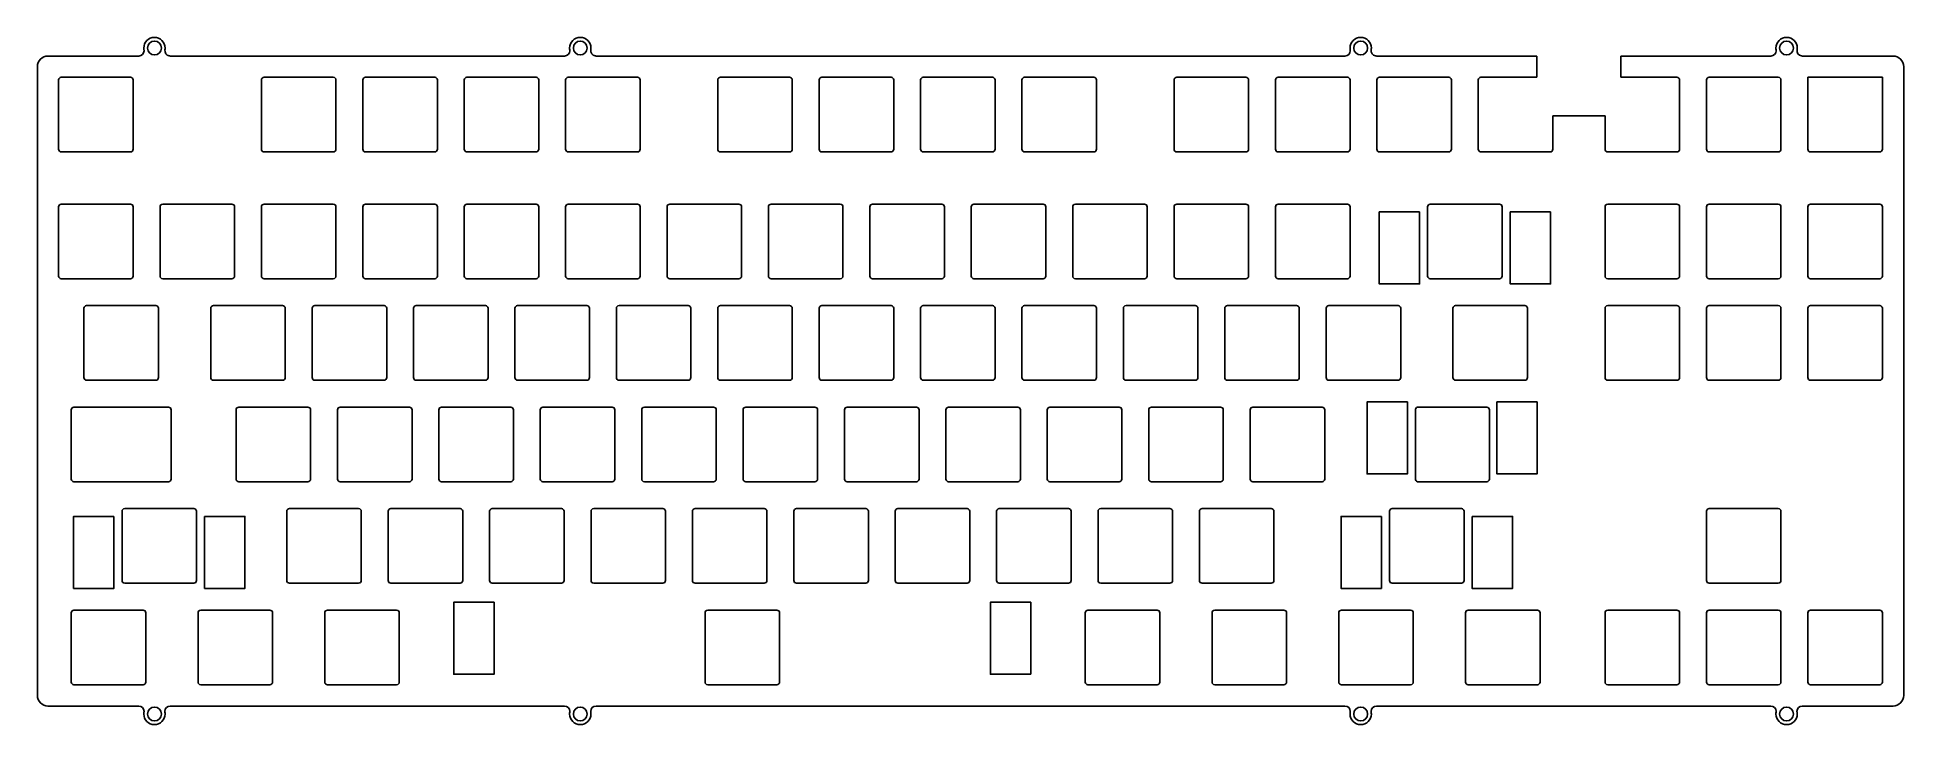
# Model space of a CAD drawing. Header units: millimetres. Extents: x 6669 to 7020, y -6855 to -6726.
import ezdxf

# ---------------------------------------------------------------- set-up
doc = ezdxf.new("R2010")
doc.units = ezdxf.units.MM
doc.layers.get('0').update_dxf_attribs({"linetype": 'CONTINUOUS'})

msp = doc.modelspace()

# ---------------------------------------------------------------- linework, layer by layer
for p, q in [((6668.94, -6849.45), (6668.94, -6731.43)), ((6670.94, -6729.43), (6687.98, -6729.43)), ((6693.9, -6729.43), (6767.98, -6729.43)), ((6773.9, -6729.43), (6914.6, -6729.43)), ((6920.52, -6729.43), (6950.65, -6729.43)), ((6950.65, -6733.43), (6950.65, -6729.43)), ((6966.46, -6729.43), (6966.46, -6733.43)), ((6966.46, -6729.43), (6994.61, -6729.43)), ((7000.52, -6729.43), (7017.57, -6729.43)), ((7019.57, -6731.43), (7019.57, -6849.45)), ((6672.94, -6746.93), (6672.94, -6733.93)), ((6673.44, -6733.43), (6686.44, -6733.43)), ((6686.94, -6733.93), (6686.94, -6746.93)), ((6711.04, -6746.93), (6711.04, -6733.93)), ((6711.54, -6733.43), (6724.54, -6733.43)), ((6725.04, -6733.93), (6725.04, -6746.93)), ((6730.09, -6746.93), (6730.09, -6733.93)), ((6730.59, -6733.43), (6743.59, -6733.43)), ((6744.09, -6733.93), (6744.09, -6746.93)), ((6749.14, -6746.93), (6749.14, -6733.93)), ((6749.64, -6733.43), (6762.64, -6733.43)), ((6763.14, -6733.93), (6763.14, -6746.93)), ((6768.19, -6746.93), (6768.19, -6733.93)), ((6768.69, -6733.43), (6781.69, -6733.43)), ((6782.19, -6733.93), (6782.19, -6746.93)), ((6796.77, -6746.93), (6796.77, -6733.93)), ((6797.27, -6733.43), (6810.27, -6733.43)), ((6810.77, -6733.93), (6810.77, -6746.93)), ((6815.82, -6746.93), (6815.82, -6733.93)), ((6816.32, -6733.43), (6829.32, -6733.43)), ((6829.82, -6733.93), (6829.82, -6746.93)), ((6834.87, -6746.93), (6834.87, -6733.93)), ((6835.37, -6733.43), (6848.37, -6733.43)), ((6848.87, -6733.93), (6848.87, -6746.93)), ((6853.92, -6746.93), (6853.92, -6733.93)), ((6854.42, -6733.43), (6867.42, -6733.43)), ((6867.92, -6733.93), (6867.92, -6746.93)), ((6882.5, -6746.93), (6882.5, -6733.93)), ((6883, -6733.43), (6896, -6733.43)), ((6896.5, -6733.93), (6896.5, -6746.93)), ((6901.55, -6746.93), (6901.55, -6733.93)), ((6902.05, -6733.43), (6915.05, -6733.43)), ((6915.55, -6733.93), (6915.55, -6746.93)), ((6920.6, -6746.93), (6920.6, -6733.93)), ((6921.1, -6733.43), (6934.1, -6733.43)), ((6934.6, -6733.93), (6934.6, -6746.93)), ((6939.65, -6746.93), (6939.65, -6733.93)), ((6940.15, -6733.43), (6950.65, -6733.43)), ((6966.46, -6733.43), (6976.97, -6733.43)), ((6977.47, -6733.93), (6977.47, -6746.93)), ((6982.52, -6746.93), (6982.52, -6733.93)), ((6983.02, -6733.43), (6996.02, -6733.43)), ((6996.52, -6733.93), (6996.52, -6746.93)), ((7001.57, -6733.43), (7015.57, -6733.43)), ((7001.57, -6746.93), (7001.57, -6733.43)), ((7015.57, -6733.43), (7015.57, -6746.93)), ((6963.46, -6740.69), (6953.65, -6740.69)), ((6953.65, -6740.69), (6953.65, -6746.93)), ((6963.46, -6746.93), (6963.46, -6740.69)), ((6686.44, -6747.43), (6673.44, -6747.43)), ((6724.54, -6747.43), (6711.54, -6747.43)), ((6743.59, -6747.43), (6730.59, -6747.43)), ((6762.64, -6747.43), (6749.64, -6747.43)), ((6781.69, -6747.43), (6768.69, -6747.43)), ((6810.27, -6747.43), (6797.27, -6747.43)), ((6829.32, -6747.43), (6816.32, -6747.43)), ((6848.37, -6747.43), (6835.37, -6747.43)), ((6867.42, -6747.43), (6854.42, -6747.43)), ((6896, -6747.43), (6883, -6747.43)), ((6915.05, -6747.43), (6902.05, -6747.43)), ((6934.1, -6747.43), (6921.1, -6747.43)), ((6953.15, -6747.43), (6940.15, -6747.43)), ((6976.97, -6747.43), (6963.96, -6747.43)), ((6996.02, -6747.43), (6983.02, -6747.43)), ((7015.07, -6747.43), (7002.07, -6747.43)), ((6672.94, -6770.74), (6672.94, -6757.74)), ((6672.94, -6770.74), (6672.94, -6757.74)), ((6673.44, -6757.24), (6686.44, -6757.24)), ((6673.44, -6757.24), (6686.44, -6757.24)), ((6686.94, -6757.74), (6686.94, -6770.74)), ((6686.94, -6757.74), (6686.94, -6770.74)), ((6691.99, -6770.74), (6691.99, -6757.74)), ((6692.49, -6757.24), (6705.49, -6757.24)), ((6705.99, -6757.74), (6705.99, -6770.74)), ((6711.04, -6770.74), (6711.04, -6757.74)), ((6711.54, -6757.24), (6724.54, -6757.24)), ((6725.04, -6757.74), (6725.04, -6770.74)), ((6730.09, -6770.74), (6730.09, -6757.74)), ((6730.59, -6757.24), (6743.59, -6757.24)), ((6744.09, -6757.74), (6744.09, -6770.74)), ((6749.14, -6770.74), (6749.14, -6757.74)), ((6749.64, -6757.24), (6762.64, -6757.24)), ((6763.14, -6757.74), (6763.14, -6770.74)), ((6768.19, -6770.74), (6768.19, -6757.74)), ((6768.69, -6757.24), (6781.69, -6757.24)), ((6782.19, -6757.74), (6782.19, -6770.74)), ((6787.24, -6770.74), (6787.24, -6757.74)), ((6787.74, -6757.24), (6800.74, -6757.24)), ((6801.24, -6757.74), (6801.24, -6770.74)), ((6806.29, -6770.74), (6806.29, -6757.74)), ((6806.79, -6757.24), (6819.79, -6757.24)), ((6820.29, -6757.74), (6820.29, -6770.74)), ((6825.35, -6770.74), (6825.35, -6757.74)), ((6825.85, -6757.24), (6838.85, -6757.24)), ((6839.35, -6757.74), (6839.35, -6770.74)), ((6844.4, -6770.74), (6844.4, -6757.74)), ((6844.9, -6757.24), (6857.9, -6757.24)), ((6858.4, -6757.74), (6858.4, -6770.74)), ((6863.45, -6770.74), (6863.45, -6757.74)), ((6863.95, -6757.24), (6876.95, -6757.24)), ((6877.45, -6757.74), (6877.45, -6770.74)), ((6882.5, -6770.74), (6882.5, -6757.74)), ((6883, -6757.24), (6896, -6757.24)), ((6896.5, -6757.74), (6896.5, -6770.74)), ((6901.55, -6770.74), (6901.55, -6757.74)), ((6902.05, -6757.24), (6915.05, -6757.24)), ((6915.55, -6757.74), (6915.55, -6770.74)), ((6930.13, -6770.74), (6930.13, -6757.74)), ((6930.63, -6757.24), (6943.63, -6757.24)), ((6944.13, -6757.74), (6944.13, -6770.74)), ((6963.46, -6770.74), (6963.46, -6757.74)), ((6963.96, -6757.24), (6976.97, -6757.24)), ((6977.47, -6757.74), (6977.47, -6770.74)), ((6982.52, -6770.74), (6982.52, -6757.74)), ((6983.02, -6757.24), (6996.02, -6757.24)), ((6996.52, -6757.74), (6996.52, -6770.74)), ((7001.57, -6770.74), (7001.57, -6757.74)), ((7002.07, -6757.24), (7015.07, -6757.24)), ((7015.57, -6757.74), (7015.57, -6770.74)), ((6686.44, -6771.24), (6673.44, -6771.24)), ((6686.44, -6771.24), (6673.44, -6771.24)), ((6705.49, -6771.24), (6692.49, -6771.24)), ((6724.54, -6771.24), (6711.54, -6771.24)), ((6743.59, -6771.24), (6730.59, -6771.24)), ((6762.64, -6771.24), (6749.64, -6771.24)), ((6781.69, -6771.24), (6768.69, -6771.24)), ((6800.74, -6771.24), (6787.74, -6771.24)), ((6819.79, -6771.24), (6806.79, -6771.24)), ((6838.85, -6771.24), (6825.85, -6771.24)), ((6857.9, -6771.24), (6844.9, -6771.24)), ((6876.95, -6771.24), (6863.95, -6771.24)), ((6896, -6771.24), (6883, -6771.24)), ((6915.05, -6771.24), (6902.05, -6771.24)), ((6943.63, -6771.24), (6930.63, -6771.24)), ((6976.97, -6771.24), (6963.96, -6771.24)), ((6996.02, -6771.24), (6983.02, -6771.24)), ((7015.07, -6771.24), (7002.07, -6771.24)), ((6677.7, -6789.79), (6677.7, -6776.79)), ((6678.2, -6776.29), (6691.2, -6776.29)), ((6691.7, -6776.79), (6691.7, -6789.79)), ((6701.51, -6789.79), (6701.51, -6776.79)), ((6702.01, -6776.29), (6715.01, -6776.29)), ((6715.51, -6776.79), (6715.51, -6789.79)), ((6720.57, -6789.79), (6720.57, -6776.79)), ((6721.07, -6776.29), (6734.07, -6776.29)), ((6734.57, -6776.79), (6734.57, -6789.79)), ((6739.62, -6789.79), (6739.62, -6776.79)), ((6740.12, -6776.29), (6753.12, -6776.29)), ((6753.62, -6776.79), (6753.62, -6789.79)), ((6758.67, -6789.79), (6758.67, -6776.79)), ((6759.17, -6776.29), (6772.17, -6776.29)), ((6772.67, -6776.79), (6772.67, -6789.79)), ((6777.72, -6789.79), (6777.72, -6776.79)), ((6778.22, -6776.29), (6791.22, -6776.29)), ((6791.72, -6776.79), (6791.72, -6789.79)), ((6796.77, -6789.79), (6796.77, -6776.79)), ((6797.27, -6776.29), (6810.27, -6776.29)), ((6810.77, -6776.79), (6810.77, -6789.79)), ((6815.82, -6789.79), (6815.82, -6776.79)), ((6816.32, -6776.29), (6829.32, -6776.29)), ((6829.82, -6776.79), (6829.82, -6789.79)), ((6834.87, -6789.79), (6834.87, -6776.79)), ((6835.37, -6776.29), (6848.37, -6776.29)), ((6848.87, -6776.79), (6848.87, -6789.79)), ((6853.92, -6789.79), (6853.92, -6776.79)), ((6854.42, -6776.29), (6867.42, -6776.29)), ((6867.92, -6776.79), (6867.92, -6789.79)), ((6872.97, -6789.79), (6872.97, -6776.79)), ((6873.47, -6776.29), (6886.47, -6776.29)), ((6886.97, -6776.79), (6886.97, -6789.79)), ((6892.02, -6789.79), (6892.02, -6776.79)), ((6892.52, -6776.29), (6905.52, -6776.29)), ((6906.02, -6776.79), (6906.02, -6789.79)), ((6911.08, -6789.79), (6911.08, -6776.79)), ((6911.58, -6776.29), (6924.57, -6776.29)), ((6925.07, -6776.79), (6925.07, -6789.79)), ((6934.89, -6789.79), (6934.89, -6776.79)), ((6935.39, -6776.29), (6948.39, -6776.29)), ((6948.89, -6776.79), (6948.89, -6789.79)), ((6963.46, -6789.79), (6963.46, -6776.79)), ((6963.96, -6776.29), (6976.97, -6776.29)), ((6977.47, -6776.79), (6977.47, -6789.79)), ((6982.52, -6789.79), (6982.52, -6776.79)), ((6983.02, -6776.29), (6996.02, -6776.29)), ((6996.52, -6776.79), (6996.52, -6789.79)), ((7001.57, -6789.79), (7001.57, -6776.79)), ((7002.07, -6776.29), (7015.07, -6776.29)), ((7015.57, -6776.79), (7015.57, -6789.79)), ((6691.2, -6790.29), (6678.2, -6790.29)), ((6715.01, -6790.29), (6702.01, -6790.29)), ((6734.07, -6790.29), (6721.07, -6790.29)), ((6753.12, -6790.29), (6740.12, -6790.29)), ((6772.17, -6790.29), (6759.17, -6790.29)), ((6791.22, -6790.29), (6778.22, -6790.29)), ((6810.27, -6790.29), (6797.27, -6790.29)), ((6829.32, -6790.29), (6816.32, -6790.29)), ((6848.37, -6790.29), (6835.37, -6790.29)), ((6867.42, -6790.29), (6854.42, -6790.29)), ((6886.47, -6790.29), (6873.47, -6790.29)), ((6905.52, -6790.29), (6892.52, -6790.29)), ((6924.57, -6790.29), (6911.58, -6790.29)), ((6948.39, -6790.29), (6935.39, -6790.29)), ((6976.97, -6790.29), (6963.96, -6790.29)), ((6996.02, -6790.29), (6983.02, -6790.29)), ((7015.07, -6790.29), (7002.07, -6790.29)), ((6675.32, -6808.84), (6675.32, -6795.84)), ((6675.82, -6795.34), (6693.58, -6795.34)), ((6694.08, -6795.84), (6694.08, -6808.84)), ((6706.28, -6808.84), (6706.28, -6795.84)), ((6706.78, -6795.34), (6719.78, -6795.34)), ((6720.28, -6795.84), (6720.28, -6808.84)), ((6725.33, -6808.84), (6725.33, -6795.84)), ((6725.83, -6795.34), (6738.83, -6795.34)), ((6739.33, -6795.84), (6739.33, -6808.84)), ((6744.38, -6808.84), (6744.38, -6795.84)), ((6744.88, -6795.34), (6757.88, -6795.34)), ((6758.38, -6795.84), (6758.38, -6808.84)), ((6763.43, -6808.84), (6763.43, -6795.84)), ((6763.93, -6795.34), (6776.93, -6795.34)), ((6777.43, -6795.84), (6777.43, -6808.84)), ((6782.48, -6808.84), (6782.48, -6795.84)), ((6782.98, -6795.34), (6795.98, -6795.34)), ((6796.48, -6795.84), (6796.48, -6808.84)), ((6801.53, -6808.84), (6801.53, -6795.84)), ((6802.03, -6795.34), (6815.03, -6795.34)), ((6815.53, -6795.84), (6815.53, -6808.84)), ((6820.58, -6808.84), (6820.58, -6795.84)), ((6821.08, -6795.34), (6834.08, -6795.34)), ((6834.58, -6795.84), (6834.58, -6808.84)), ((6839.63, -6808.84), (6839.63, -6795.84)), ((6840.13, -6795.34), (6853.13, -6795.34)), ((6853.63, -6795.84), (6853.63, -6808.84)), ((6858.68, -6808.84), (6858.68, -6795.84)), ((6859.18, -6795.34), (6872.19, -6795.34)), ((6872.69, -6795.84), (6872.69, -6808.84)), ((6877.74, -6808.84), (6877.74, -6795.84)), ((6878.24, -6795.34), (6891.24, -6795.34)), ((6891.74, -6795.84), (6891.74, -6808.84)), ((6896.79, -6808.84), (6896.79, -6795.84)), ((6897.29, -6795.34), (6910.29, -6795.34)), ((6910.79, -6795.84), (6910.79, -6808.84)), ((6927.87, -6808.74), (6927.87, -6795.95)), ((6928.24, -6795.34), (6941.24, -6795.34)), ((6941.74, -6795.84), (6941.74, -6808.84)), ((6693.58, -6809.34), (6675.82, -6809.34)), ((6719.78, -6809.34), (6706.78, -6809.34)), ((6738.83, -6809.34), (6725.83, -6809.34)), ((6757.88, -6809.34), (6744.88, -6809.34)), ((6776.93, -6809.34), (6763.93, -6809.34)), ((6795.98, -6809.34), (6782.98, -6809.34)), ((6815.03, -6809.34), (6802.03, -6809.34)), ((6834.08, -6809.34), (6821.08, -6809.34)), ((6853.13, -6809.34), (6840.13, -6809.34)), ((6872.19, -6809.34), (6859.18, -6809.34)), ((6891.24, -6809.34), (6878.24, -6809.34)), ((6910.29, -6809.34), (6897.29, -6809.34)), ((6941.24, -6809.34), (6928.24, -6809.34)), ((6684.85, -6827.89), (6684.85, -6814.89)), ((6685.35, -6814.39), (6698.35, -6814.39)), ((6698.85, -6814.89), (6698.85, -6827.89)), ((6715.8, -6827.89), (6715.8, -6814.89)), ((6716.3, -6814.39), (6729.3, -6814.39)), ((6729.8, -6814.89), (6729.8, -6827.89)), ((6734.85, -6827.89), (6734.85, -6814.89)), ((6735.35, -6814.39), (6748.35, -6814.39)), ((6748.85, -6814.89), (6748.85, -6827.89)), ((6753.9, -6827.89), (6753.9, -6814.89)), ((6754.4, -6814.39), (6767.4, -6814.39)), ((6767.9, -6814.89), (6767.9, -6827.89)), ((6772.96, -6827.89), (6772.96, -6814.89)), ((6773.46, -6814.39), (6786.46, -6814.39)), ((6786.96, -6814.89), (6786.96, -6827.89)), ((6792.01, -6827.89), (6792.01, -6814.89)), ((6792.51, -6814.39), (6805.51, -6814.39)), ((6806.01, -6814.89), (6806.01, -6827.89)), ((6811.06, -6827.89), (6811.06, -6814.89)), ((6811.56, -6814.39), (6824.56, -6814.39)), ((6825.06, -6814.89), (6825.06, -6827.89)), ((6830.11, -6827.89), (6830.11, -6814.89)), ((6830.61, -6814.39), (6843.61, -6814.39)), ((6844.11, -6814.89), (6844.11, -6827.89)), ((6849.16, -6827.89), (6849.16, -6814.89)), ((6849.66, -6814.39), (6862.66, -6814.39)), ((6863.16, -6814.89), (6863.16, -6827.89)), ((6868.21, -6827.89), (6868.21, -6814.89)), ((6868.71, -6814.39), (6881.71, -6814.39)), ((6882.21, -6814.89), (6882.21, -6827.89)), ((6887.26, -6827.89), (6887.26, -6814.89)), ((6887.76, -6814.39), (6900.76, -6814.39)), ((6901.26, -6814.89), (6901.26, -6827.89)), ((6922.98, -6827.89), (6922.98, -6814.89)), ((6923.48, -6814.39), (6936.48, -6814.39)), ((6936.98, -6814.89), (6936.98, -6827.89)), ((6982.52, -6827.89), (6982.52, -6814.89)), ((6983.02, -6814.39), (6996.02, -6814.39)), ((6996.52, -6814.89), (6996.52, -6827.89)), ((6698.35, -6828.39), (6685.35, -6828.39)), ((6729.3, -6828.39), (6716.3, -6828.39)), ((6748.35, -6828.39), (6735.35, -6828.39)), ((6767.4, -6828.39), (6754.4, -6828.39)), ((6786.46, -6828.39), (6773.46, -6828.39)), ((6805.51, -6828.39), (6792.51, -6828.39)), ((6824.56, -6828.39), (6811.56, -6828.39)), ((6843.61, -6828.39), (6830.61, -6828.39)), ((6862.66, -6828.39), (6849.66, -6828.39)), ((6881.71, -6828.39), (6868.71, -6828.39)), ((6900.76, -6828.39), (6887.76, -6828.39)), ((6936.48, -6828.39), (6923.48, -6828.39)), ((6996.02, -6828.39), (6983.02, -6828.39)), ((6675.82, -6833.45), (6688.82, -6833.45)), ((6675.82, -6833.45), (6688.82, -6833.45)), ((6699.63, -6833.45), (6712.63, -6833.45)), ((6699.63, -6833.45), (6712.63, -6833.45)), ((6723.44, -6833.45), (6736.44, -6833.45)), ((6723.44, -6833.45), (6736.44, -6833.45)), ((6794.88, -6833.45), (6807.88, -6833.45)), ((6794.88, -6833.45), (6807.88, -6833.45)), ((6866.32, -6833.45), (6879.32, -6833.45)), ((6866.32, -6833.45), (6879.32, -6833.45)), ((6890.13, -6833.45), (6903.13, -6833.45)), ((6890.13, -6833.45), (6903.13, -6833.45)), ((6913.94, -6833.45), (6926.94, -6833.45)), ((6913.94, -6833.45), (6926.94, -6833.45)), ((6937.75, -6833.45), (6950.76, -6833.45)), ((6937.75, -6833.45), (6950.76, -6833.45)), ((6963.96, -6833.45), (6976.97, -6833.45)), ((6983.02, -6833.45), (6996.02, -6833.45)), ((7002.07, -6833.45), (7015.07, -6833.45)), ((6675.32, -6846.95), (6675.32, -6833.95)), ((6675.32, -6846.95), (6675.32, -6833.95)), ((6689.32, -6833.95), (6689.32, -6846.95)), ((6689.32, -6833.95), (6689.32, -6846.95)), ((6699.13, -6846.95), (6699.13, -6833.95)), ((6699.13, -6846.95), (6699.13, -6833.95)), ((6713.13, -6833.95), (6713.13, -6846.95)), ((6713.13, -6833.95), (6713.13, -6846.95)), ((6722.94, -6846.95), (6722.94, -6833.95)), ((6722.94, -6846.95), (6722.94, -6833.95)), ((6736.94, -6833.95), (6736.94, -6846.95)), ((6736.94, -6833.95), (6736.94, -6846.95)), ((6794.38, -6846.95), (6794.38, -6833.95)), ((6794.38, -6846.95), (6794.38, -6833.95)), ((6808.38, -6833.95), (6808.38, -6846.95)), ((6808.38, -6833.95), (6808.38, -6846.95)), ((6865.82, -6846.95), (6865.82, -6833.95)), ((6865.82, -6846.95), (6865.82, -6833.95)), ((6879.82, -6833.95), (6879.82, -6846.95)), ((6879.82, -6833.95), (6879.82, -6846.95)), ((6889.63, -6846.95), (6889.63, -6833.95)), ((6889.63, -6846.95), (6889.63, -6833.95)), ((6903.63, -6833.95), (6903.63, -6846.95)), ((6903.63, -6833.95), (6903.63, -6846.95)), ((6913.44, -6846.95), (6913.44, -6833.95)), ((6913.44, -6846.95), (6913.44, -6833.95)), ((6927.44, -6833.95), (6927.44, -6846.95)), ((6927.44, -6833.95), (6927.44, -6846.95)), ((6937.25, -6846.95), (6937.25, -6833.95)), ((6937.25, -6846.95), (6937.25, -6833.95)), ((6951.26, -6833.95), (6951.26, -6846.95)), ((6951.26, -6833.95), (6951.26, -6846.95)), ((6963.46, -6846.95), (6963.46, -6833.95)), ((6977.47, -6833.95), (6977.47, -6846.95)), ((6982.52, -6846.95), (6982.52, -6833.95)), ((6996.52, -6833.95), (6996.52, -6846.95)), ((7001.57, -6846.95), (7001.57, -6833.95)), ((7015.57, -6833.95), (7015.57, -6846.95)), ((6688.82, -6847.45), (6675.82, -6847.45)), ((6688.82, -6847.45), (6675.82, -6847.45)), ((6712.63, -6847.45), (6699.63, -6847.45)), ((6712.63, -6847.45), (6699.63, -6847.45)), ((6736.44, -6847.45), (6723.44, -6847.45)), ((6736.44, -6847.45), (6723.44, -6847.45)), ((6807.88, -6847.45), (6794.88, -6847.45)), ((6807.88, -6847.45), (6794.88, -6847.45)), ((6879.32, -6847.45), (6866.32, -6847.45)), ((6879.32, -6847.45), (6866.32, -6847.45)), ((6903.13, -6847.45), (6890.13, -6847.45)), ((6903.13, -6847.45), (6890.13, -6847.45)), ((6926.94, -6847.45), (6913.94, -6847.45)), ((6926.94, -6847.45), (6913.94, -6847.45)), ((6950.76, -6847.45), (6937.75, -6847.45)), ((6950.76, -6847.45), (6937.75, -6847.45)), ((6976.97, -6847.45), (6963.96, -6847.45)), ((6996.02, -6847.45), (6983.02, -6847.45)), ((7015.07, -6847.45), (7002.07, -6847.45)), ((6687.98, -6851.45), (6670.94, -6851.45)), ((6767.98, -6851.45), (6693.9, -6851.45)), ((6914.6, -6851.45), (6773.9, -6851.45)), ((6994.61, -6851.45), (6920.52, -6851.45)), ((7017.57, -6851.45), (7000.52, -6851.45))]:
    msp.add_line(p, q)
for points in [[(6928.61, -6758.71), (6921.03, -6758.71), (6921.03, -6772.21), (6928.61, -6772.21)], [(6953.23, -6758.71), (6953.23, -6772.21), (6945.66, -6772.21), (6945.66, -6758.71)], [(6926.35, -6794.37), (6918.77, -6794.37), (6918.77, -6807.87), (6926.35, -6807.87)], [(6950.71, -6794.37), (6950.71, -6807.87), (6943.14, -6807.87), (6943.14, -6794.37)], [(6683.32, -6815.86), (6675.75, -6815.86), (6675.75, -6829.36), (6683.32, -6829.36)], [(6700.37, -6815.86), (6707.95, -6815.86), (6707.95, -6829.36), (6700.37, -6829.36)], [(6921.45, -6815.86), (6913.88, -6815.86), (6913.88, -6829.36), (6921.45, -6829.36)], [(6938.5, -6815.86), (6946.08, -6815.86), (6946.08, -6829.36), (6938.5, -6829.36)], [(6754.75, -6831.98), (6747.18, -6831.98), (6747.18, -6845.48), (6754.75, -6845.48)], [(6855.58, -6845.48), (6848.01, -6845.48), (6848.01, -6831.98), (6855.58, -6831.98)]]:
    msp.add_lwpolyline(points, close=True)
for points in [[(6687.98, -6729.43), (6688.53, -6729.43), (6688.98, -6728.98), (6688.98, -6728.43)], [(6688.94, -6727.93), (6688.94, -6728.04), (6688.95, -6728.15), (6688.97, -6728.26)], [(6688.98, -6728.43), (6688.98, -6728.37), (6688.98, -6728.32), (6688.97, -6728.26)], [(6692.91, -6728.26), (6692.93, -6728.15), (6692.94, -6728.04), (6692.94, -6727.93)], [(6767.98, -6729.43), (6768.54, -6729.43), (6768.98, -6728.98), (6768.98, -6728.43)], [(6768.94, -6727.93), (6768.94, -6728.04), (6768.95, -6728.15), (6768.97, -6728.26)], [(6768.98, -6728.43), (6768.98, -6728.37), (6768.98, -6728.32), (6768.97, -6728.26)], [(6772.91, -6728.26), (6772.93, -6728.15), (6772.94, -6728.04), (6772.94, -6727.93)], [(6914.6, -6729.43), (6915.16, -6729.43), (6915.6, -6728.98), (6915.6, -6728.43)], [(6915.56, -6727.93), (6915.56, -6728.04), (6915.57, -6728.15), (6915.59, -6728.26)], [(6915.6, -6728.43), (6915.6, -6728.37), (6915.6, -6728.32), (6915.59, -6728.26)], [(6919.53, -6728.26), (6919.55, -6728.15), (6919.56, -6728.04), (6919.56, -6727.93)], [(6994.61, -6729.43), (6995.16, -6729.43), (6995.61, -6728.98), (6995.61, -6728.43)], [(6995.57, -6727.93), (6995.57, -6728.04), (6995.58, -6728.15), (6995.59, -6728.26)], [(6995.61, -6728.43), (6995.61, -6728.37), (6995.6, -6728.32), (6995.59, -6728.26)], [(6999.54, -6728.26), (6999.56, -6728.15), (6999.57, -6728.04), (6999.57, -6727.93)], [(6670.94, -6729.43), (6669.83, -6729.43), (6668.94, -6730.32), (6668.94, -6731.43)], [(7019.57, -6731.43), (7019.57, -6730.32), (7018.67, -6729.43), (7017.57, -6729.43)], [(6673.44, -6733.43), (6673.16, -6733.43), (6672.94, -6733.65), (6672.94, -6733.93)], [(6686.94, -6733.93), (6686.94, -6733.65), (6686.71, -6733.43), (6686.44, -6733.43)], [(6711.54, -6733.43), (6711.26, -6733.43), (6711.04, -6733.65), (6711.04, -6733.93)], [(6725.04, -6733.93), (6725.04, -6733.65), (6724.82, -6733.43), (6724.54, -6733.43)], [(6730.59, -6733.43), (6730.31, -6733.43), (6730.09, -6733.65), (6730.09, -6733.93)], [(6744.09, -6733.93), (6744.09, -6733.65), (6743.87, -6733.43), (6743.59, -6733.43)], [(6749.64, -6733.43), (6749.37, -6733.43), (6749.14, -6733.65), (6749.14, -6733.93)], [(6763.14, -6733.93), (6763.14, -6733.65), (6762.92, -6733.43), (6762.64, -6733.43)], [(6768.69, -6733.43), (6768.42, -6733.43), (6768.19, -6733.65), (6768.19, -6733.93)], [(6782.19, -6733.93), (6782.19, -6733.65), (6781.97, -6733.43), (6781.69, -6733.43)], [(6797.27, -6733.43), (6796.99, -6733.43), (6796.77, -6733.65), (6796.77, -6733.93)], [(6810.77, -6733.93), (6810.77, -6733.65), (6810.55, -6733.43), (6810.27, -6733.43)], [(6816.32, -6733.43), (6816.04, -6733.43), (6815.82, -6733.65), (6815.82, -6733.93)], [(6829.82, -6733.93), (6829.82, -6733.65), (6829.6, -6733.43), (6829.32, -6733.43)], [(6835.37, -6733.43), (6835.1, -6733.43), (6834.87, -6733.65), (6834.87, -6733.93)], [(6848.87, -6733.93), (6848.87, -6733.65), (6848.65, -6733.43), (6848.37, -6733.43)], [(6854.42, -6733.43), (6854.15, -6733.43), (6853.92, -6733.65), (6853.92, -6733.93)], [(6867.92, -6733.93), (6867.92, -6733.65), (6867.7, -6733.43), (6867.42, -6733.43)], [(6883, -6733.43), (6882.72, -6733.43), (6882.5, -6733.65), (6882.5, -6733.93)], [(6896.5, -6733.93), (6896.5, -6733.65), (6896.27, -6733.43), (6896, -6733.43)], [(6902.05, -6733.43), (6901.77, -6733.43), (6901.55, -6733.65), (6901.55, -6733.93)], [(6915.55, -6733.93), (6915.55, -6733.65), (6915.33, -6733.43), (6915.05, -6733.43)], [(6921.1, -6733.43), (6920.82, -6733.43), (6920.6, -6733.65), (6920.6, -6733.93)], [(6934.6, -6733.93), (6934.6, -6733.65), (6934.38, -6733.43), (6934.1, -6733.43)], [(6940.15, -6733.43), (6939.88, -6733.43), (6939.65, -6733.65), (6939.65, -6733.93)], [(6977.47, -6733.93), (6977.47, -6733.65), (6977.24, -6733.43), (6976.97, -6733.43)], [(6983.02, -6733.43), (6982.74, -6733.43), (6982.52, -6733.65), (6982.52, -6733.93)], [(6996.52, -6733.93), (6996.52, -6733.65), (6996.29, -6733.43), (6996.02, -6733.43)], [(6672.94, -6746.93), (6672.94, -6747.2), (6673.16, -6747.43), (6673.44, -6747.43)], [(6686.44, -6747.43), (6686.71, -6747.43), (6686.94, -6747.2), (6686.94, -6746.93)], [(6711.04, -6746.93), (6711.04, -6747.2), (6711.26, -6747.43), (6711.54, -6747.43)], [(6724.54, -6747.43), (6724.82, -6747.43), (6725.04, -6747.2), (6725.04, -6746.93)], [(6730.09, -6746.93), (6730.09, -6747.2), (6730.31, -6747.43), (6730.59, -6747.43)], [(6743.59, -6747.43), (6743.87, -6747.43), (6744.09, -6747.2), (6744.09, -6746.93)], [(6749.14, -6746.93), (6749.14, -6747.2), (6749.37, -6747.43), (6749.64, -6747.43)], [(6762.64, -6747.43), (6762.92, -6747.43), (6763.14, -6747.2), (6763.14, -6746.93)], [(6768.19, -6746.93), (6768.19, -6747.2), (6768.42, -6747.43), (6768.69, -6747.43)], [(6781.69, -6747.43), (6781.97, -6747.43), (6782.19, -6747.2), (6782.19, -6746.93)], [(6796.77, -6746.93), (6796.77, -6747.2), (6796.99, -6747.43), (6797.27, -6747.43)], [(6810.27, -6747.43), (6810.55, -6747.43), (6810.77, -6747.2), (6810.77, -6746.93)], [(6815.82, -6746.93), (6815.82, -6747.2), (6816.04, -6747.43), (6816.32, -6747.43)], [(6829.32, -6747.43), (6829.6, -6747.43), (6829.82, -6747.2), (6829.82, -6746.93)], [(6834.87, -6746.93), (6834.87, -6747.2), (6835.1, -6747.43), (6835.37, -6747.43)], [(6848.37, -6747.43), (6848.65, -6747.43), (6848.87, -6747.2), (6848.87, -6746.93)], [(6853.92, -6746.93), (6853.92, -6747.2), (6854.15, -6747.43), (6854.42, -6747.43)], [(6867.42, -6747.43), (6867.7, -6747.43), (6867.92, -6747.2), (6867.92, -6746.93)], [(6882.5, -6746.93), (6882.5, -6747.2), (6882.72, -6747.43), (6883, -6747.43)], [(6896, -6747.43), (6896.27, -6747.43), (6896.5, -6747.2), (6896.5, -6746.93)], [(6901.55, -6746.93), (6901.55, -6747.2), (6901.77, -6747.43), (6902.05, -6747.43)], [(6915.05, -6747.43), (6915.33, -6747.43), (6915.55, -6747.2), (6915.55, -6746.93)], [(6920.6, -6746.93), (6920.6, -6747.2), (6920.82, -6747.43), (6921.1, -6747.43)], [(6934.1, -6747.43), (6934.38, -6747.43), (6934.6, -6747.2), (6934.6, -6746.93)], [(6939.65, -6746.93), (6939.65, -6747.2), (6939.88, -6747.43), (6940.15, -6747.43)], [(6953.15, -6747.43), (6953.43, -6747.43), (6953.65, -6747.2), (6953.65, -6746.93)], [(6963.46, -6746.93), (6963.46, -6747.2), (6963.69, -6747.43), (6963.96, -6747.43)], [(6976.97, -6747.43), (6977.24, -6747.43), (6977.47, -6747.2), (6977.47, -6746.93)], [(6982.52, -6746.93), (6982.52, -6747.2), (6982.74, -6747.43), (6983.02, -6747.43)], [(6996.02, -6747.43), (6996.29, -6747.43), (6996.52, -6747.2), (6996.52, -6746.93)], [(7001.57, -6746.93), (7001.57, -6747.2), (7001.79, -6747.43), (7002.07, -6747.43)], [(7015.07, -6747.43), (7015.34, -6747.43), (7015.57, -6747.2), (7015.57, -6746.93)], [(6673.44, -6757.24), (6673.16, -6757.24), (6672.94, -6757.47), (6672.94, -6757.74)], [(6673.44, -6757.24), (6673.16, -6757.24), (6672.94, -6757.47), (6672.94, -6757.74)], [(6686.94, -6757.74), (6686.94, -6757.47), (6686.71, -6757.24), (6686.44, -6757.24)], [(6686.94, -6757.74), (6686.94, -6757.47), (6686.71, -6757.24), (6686.44, -6757.24)], [(6692.49, -6757.24), (6692.21, -6757.24), (6691.99, -6757.47), (6691.99, -6757.74)], [(6705.99, -6757.74), (6705.99, -6757.47), (6705.76, -6757.24), (6705.49, -6757.24)], [(6711.54, -6757.24), (6711.26, -6757.24), (6711.04, -6757.47), (6711.04, -6757.74)], [(6725.04, -6757.74), (6725.04, -6757.47), (6724.82, -6757.24), (6724.54, -6757.24)], [(6730.59, -6757.24), (6730.31, -6757.24), (6730.09, -6757.47), (6730.09, -6757.74)], [(6744.09, -6757.74), (6744.09, -6757.47), (6743.87, -6757.24), (6743.59, -6757.24)], [(6749.64, -6757.24), (6749.37, -6757.24), (6749.14, -6757.47), (6749.14, -6757.74)], [(6763.14, -6757.74), (6763.14, -6757.47), (6762.92, -6757.24), (6762.64, -6757.24)], [(6768.69, -6757.24), (6768.42, -6757.24), (6768.19, -6757.47), (6768.19, -6757.74)], [(6782.19, -6757.74), (6782.19, -6757.47), (6781.97, -6757.24), (6781.69, -6757.24)], [(6787.74, -6757.24), (6787.47, -6757.24), (6787.24, -6757.47), (6787.24, -6757.74)], [(6801.24, -6757.74), (6801.24, -6757.47), (6801.02, -6757.24), (6800.74, -6757.24)], [(6806.79, -6757.24), (6806.52, -6757.24), (6806.29, -6757.47), (6806.29, -6757.74)], [(6820.29, -6757.74), (6820.29, -6757.47), (6820.07, -6757.24), (6819.79, -6757.24)], [(6825.85, -6757.24), (6825.57, -6757.24), (6825.35, -6757.47), (6825.35, -6757.74)], [(6839.35, -6757.74), (6839.35, -6757.47), (6839.12, -6757.24), (6838.85, -6757.24)], [(6844.9, -6757.24), (6844.62, -6757.24), (6844.4, -6757.47), (6844.4, -6757.74)], [(6858.4, -6757.74), (6858.4, -6757.47), (6858.17, -6757.24), (6857.9, -6757.24)], [(6863.95, -6757.24), (6863.67, -6757.24), (6863.45, -6757.47), (6863.45, -6757.74)], [(6877.45, -6757.74), (6877.45, -6757.47), (6877.22, -6757.24), (6876.95, -6757.24)], [(6883, -6757.24), (6882.72, -6757.24), (6882.5, -6757.47), (6882.5, -6757.74)], [(6896.5, -6757.74), (6896.5, -6757.47), (6896.27, -6757.24), (6896, -6757.24)], [(6902.05, -6757.24), (6901.77, -6757.24), (6901.55, -6757.47), (6901.55, -6757.74)], [(6915.55, -6757.74), (6915.55, -6757.47), (6915.33, -6757.24), (6915.05, -6757.24)], [(6930.63, -6757.24), (6930.36, -6757.24), (6930.13, -6757.47), (6930.13, -6757.74)], [(6944.13, -6757.74), (6944.13, -6757.47), (6943.91, -6757.24), (6943.63, -6757.24)], [(6963.96, -6757.24), (6963.69, -6757.24), (6963.46, -6757.47), (6963.46, -6757.74)], [(6977.47, -6757.74), (6977.47, -6757.47), (6977.24, -6757.24), (6976.97, -6757.24)], [(6983.02, -6757.24), (6982.74, -6757.24), (6982.52, -6757.47), (6982.52, -6757.74)], [(6996.52, -6757.74), (6996.52, -6757.47), (6996.29, -6757.24), (6996.02, -6757.24)], [(7002.07, -6757.24), (7001.79, -6757.24), (7001.57, -6757.47), (7001.57, -6757.74)], [(7015.57, -6757.74), (7015.57, -6757.47), (7015.34, -6757.24), (7015.07, -6757.24)], [(6672.94, -6770.74), (6672.94, -6771.02), (6673.16, -6771.24), (6673.44, -6771.24)], [(6672.94, -6770.74), (6672.94, -6771.02), (6673.16, -6771.24), (6673.44, -6771.24)], [(6686.44, -6771.24), (6686.71, -6771.24), (6686.94, -6771.02), (6686.94, -6770.74)], [(6686.44, -6771.24), (6686.71, -6771.24), (6686.94, -6771.02), (6686.94, -6770.74)], [(6691.99, -6770.74), (6691.99, -6771.02), (6692.21, -6771.24), (6692.49, -6771.24)], [(6705.49, -6771.24), (6705.76, -6771.24), (6705.99, -6771.02), (6705.99, -6770.74)], [(6711.04, -6770.74), (6711.04, -6771.02), (6711.26, -6771.24), (6711.54, -6771.24)], [(6724.54, -6771.24), (6724.82, -6771.24), (6725.04, -6771.02), (6725.04, -6770.74)], [(6730.09, -6770.74), (6730.09, -6771.02), (6730.31, -6771.24), (6730.59, -6771.24)], [(6743.59, -6771.24), (6743.87, -6771.24), (6744.09, -6771.02), (6744.09, -6770.74)], [(6749.14, -6770.74), (6749.14, -6771.02), (6749.37, -6771.24), (6749.64, -6771.24)], [(6762.64, -6771.24), (6762.92, -6771.24), (6763.14, -6771.02), (6763.14, -6770.74)], [(6768.19, -6770.74), (6768.19, -6771.02), (6768.42, -6771.24), (6768.69, -6771.24)], [(6781.69, -6771.24), (6781.97, -6771.24), (6782.19, -6771.02), (6782.19, -6770.74)], [(6787.24, -6770.74), (6787.24, -6771.02), (6787.47, -6771.24), (6787.74, -6771.24)], [(6800.74, -6771.24), (6801.02, -6771.24), (6801.24, -6771.02), (6801.24, -6770.74)], [(6806.29, -6770.74), (6806.29, -6771.02), (6806.52, -6771.24), (6806.79, -6771.24)], [(6819.79, -6771.24), (6820.07, -6771.24), (6820.29, -6771.02), (6820.29, -6770.74)], [(6825.35, -6770.74), (6825.35, -6771.02), (6825.57, -6771.24), (6825.85, -6771.24)], [(6838.85, -6771.24), (6839.12, -6771.24), (6839.35, -6771.02), (6839.35, -6770.74)], [(6844.4, -6770.74), (6844.4, -6771.02), (6844.62, -6771.24), (6844.9, -6771.24)], [(6857.9, -6771.24), (6858.17, -6771.24), (6858.4, -6771.02), (6858.4, -6770.74)], [(6863.45, -6770.74), (6863.45, -6771.02), (6863.67, -6771.24), (6863.95, -6771.24)], [(6876.95, -6771.24), (6877.22, -6771.24), (6877.45, -6771.02), (6877.45, -6770.74)], [(6882.5, -6770.74), (6882.5, -6771.02), (6882.72, -6771.24), (6883, -6771.24)], [(6896, -6771.24), (6896.27, -6771.24), (6896.5, -6771.02), (6896.5, -6770.74)], [(6901.55, -6770.74), (6901.55, -6771.02), (6901.77, -6771.24), (6902.05, -6771.24)], [(6915.05, -6771.24), (6915.33, -6771.24), (6915.55, -6771.02), (6915.55, -6770.74)], [(6930.13, -6770.74), (6930.13, -6771.02), (6930.36, -6771.24), (6930.63, -6771.24)], [(6943.63, -6771.24), (6943.91, -6771.24), (6944.13, -6771.02), (6944.13, -6770.74)], [(6963.46, -6770.74), (6963.46, -6771.02), (6963.69, -6771.24), (6963.96, -6771.24)], [(6976.97, -6771.24), (6977.24, -6771.24), (6977.47, -6771.02), (6977.47, -6770.74)], [(6982.52, -6770.74), (6982.52, -6771.02), (6982.74, -6771.24), (6983.02, -6771.24)], [(6996.02, -6771.24), (6996.29, -6771.24), (6996.52, -6771.02), (6996.52, -6770.74)], [(7001.57, -6770.74), (7001.57, -6771.02), (7001.79, -6771.24), (7002.07, -6771.24)], [(7015.07, -6771.24), (7015.34, -6771.24), (7015.57, -6771.02), (7015.57, -6770.74)], [(6678.2, -6776.29), (6677.92, -6776.29), (6677.7, -6776.52), (6677.7, -6776.79)], [(6691.7, -6776.79), (6691.7, -6776.52), (6691.48, -6776.29), (6691.2, -6776.29)], [(6702.01, -6776.29), (6701.74, -6776.29), (6701.51, -6776.52), (6701.51, -6776.79)], [(6715.51, -6776.79), (6715.51, -6776.52), (6715.29, -6776.29), (6715.01, -6776.29)], [(6721.07, -6776.29), (6720.79, -6776.29), (6720.57, -6776.52), (6720.57, -6776.79)], [(6734.57, -6776.79), (6734.57, -6776.52), (6734.34, -6776.29), (6734.07, -6776.29)], [(6740.12, -6776.29), (6739.84, -6776.29), (6739.62, -6776.52), (6739.62, -6776.79)], [(6753.62, -6776.79), (6753.62, -6776.52), (6753.39, -6776.29), (6753.12, -6776.29)], [(6759.17, -6776.29), (6758.89, -6776.29), (6758.67, -6776.52), (6758.67, -6776.79)], [(6772.67, -6776.79), (6772.67, -6776.52), (6772.44, -6776.29), (6772.17, -6776.29)], [(6778.22, -6776.29), (6777.94, -6776.29), (6777.72, -6776.52), (6777.72, -6776.79)], [(6791.72, -6776.79), (6791.72, -6776.52), (6791.49, -6776.29), (6791.22, -6776.29)], [(6797.27, -6776.29), (6796.99, -6776.29), (6796.77, -6776.52), (6796.77, -6776.79)], [(6810.77, -6776.79), (6810.77, -6776.52), (6810.55, -6776.29), (6810.27, -6776.29)], [(6816.32, -6776.29), (6816.04, -6776.29), (6815.82, -6776.52), (6815.82, -6776.79)], [(6829.82, -6776.79), (6829.82, -6776.52), (6829.6, -6776.29), (6829.32, -6776.29)], [(6835.37, -6776.29), (6835.1, -6776.29), (6834.87, -6776.52), (6834.87, -6776.79)], [(6848.87, -6776.79), (6848.87, -6776.52), (6848.65, -6776.29), (6848.37, -6776.29)], [(6854.42, -6776.29), (6854.15, -6776.29), (6853.92, -6776.52), (6853.92, -6776.79)], [(6867.92, -6776.79), (6867.92, -6776.52), (6867.7, -6776.29), (6867.42, -6776.29)], [(6873.47, -6776.29), (6873.2, -6776.29), (6872.97, -6776.52), (6872.97, -6776.79)], [(6886.97, -6776.79), (6886.97, -6776.52), (6886.75, -6776.29), (6886.47, -6776.29)], [(6892.52, -6776.29), (6892.25, -6776.29), (6892.02, -6776.52), (6892.02, -6776.79)], [(6906.02, -6776.79), (6906.02, -6776.52), (6905.8, -6776.29), (6905.52, -6776.29)], [(6911.58, -6776.29), (6911.3, -6776.29), (6911.08, -6776.52), (6911.08, -6776.79)], [(6925.07, -6776.79), (6925.07, -6776.52), (6924.85, -6776.29), (6924.57, -6776.29)], [(6935.39, -6776.29), (6935.11, -6776.29), (6934.89, -6776.52), (6934.89, -6776.79)], [(6948.89, -6776.79), (6948.89, -6776.52), (6948.66, -6776.29), (6948.39, -6776.29)], [(6963.96, -6776.29), (6963.69, -6776.29), (6963.46, -6776.52), (6963.46, -6776.79)], [(6977.47, -6776.79), (6977.47, -6776.52), (6977.24, -6776.29), (6976.97, -6776.29)], [(6983.02, -6776.29), (6982.74, -6776.29), (6982.52, -6776.52), (6982.52, -6776.79)], [(6996.52, -6776.79), (6996.52, -6776.52), (6996.29, -6776.29), (6996.02, -6776.29)], [(7002.07, -6776.29), (7001.79, -6776.29), (7001.57, -6776.52), (7001.57, -6776.79)], [(7015.57, -6776.79), (7015.57, -6776.52), (7015.34, -6776.29), (7015.07, -6776.29)], [(6677.7, -6789.79), (6677.7, -6790.07), (6677.92, -6790.29), (6678.2, -6790.29)], [(6691.2, -6790.29), (6691.48, -6790.29), (6691.7, -6790.07), (6691.7, -6789.79)], [(6701.51, -6789.79), (6701.51, -6790.07), (6701.74, -6790.29), (6702.01, -6790.29)], [(6715.01, -6790.29), (6715.29, -6790.29), (6715.51, -6790.07), (6715.51, -6789.79)], [(6720.57, -6789.79), (6720.57, -6790.07), (6720.79, -6790.29), (6721.07, -6790.29)], [(6734.07, -6790.29), (6734.34, -6790.29), (6734.57, -6790.07), (6734.57, -6789.79)], [(6739.62, -6789.79), (6739.62, -6790.07), (6739.84, -6790.29), (6740.12, -6790.29)], [(6753.12, -6790.29), (6753.39, -6790.29), (6753.62, -6790.07), (6753.62, -6789.79)], [(6758.67, -6789.79), (6758.67, -6790.07), (6758.89, -6790.29), (6759.17, -6790.29)], [(6772.17, -6790.29), (6772.44, -6790.29), (6772.67, -6790.07), (6772.67, -6789.79)], [(6777.72, -6789.79), (6777.72, -6790.07), (6777.94, -6790.29), (6778.22, -6790.29)], [(6791.22, -6790.29), (6791.49, -6790.29), (6791.72, -6790.07), (6791.72, -6789.79)], [(6796.77, -6789.79), (6796.77, -6790.07), (6796.99, -6790.29), (6797.27, -6790.29)], [(6810.27, -6790.29), (6810.55, -6790.29), (6810.77, -6790.07), (6810.77, -6789.79)], [(6815.82, -6789.79), (6815.82, -6790.07), (6816.04, -6790.29), (6816.32, -6790.29)], [(6829.32, -6790.29), (6829.6, -6790.29), (6829.82, -6790.07), (6829.82, -6789.79)], [(6834.87, -6789.79), (6834.87, -6790.07), (6835.1, -6790.29), (6835.37, -6790.29)], [(6848.37, -6790.29), (6848.65, -6790.29), (6848.87, -6790.07), (6848.87, -6789.79)], [(6853.92, -6789.79), (6853.92, -6790.07), (6854.15, -6790.29), (6854.42, -6790.29)], [(6867.42, -6790.29), (6867.7, -6790.29), (6867.92, -6790.07), (6867.92, -6789.79)], [(6872.97, -6789.79), (6872.97, -6790.07), (6873.2, -6790.29), (6873.47, -6790.29)], [(6886.47, -6790.29), (6886.75, -6790.29), (6886.97, -6790.07), (6886.97, -6789.79)], [(6892.02, -6789.79), (6892.02, -6790.07), (6892.25, -6790.29), (6892.52, -6790.29)], [(6905.52, -6790.29), (6905.8, -6790.29), (6906.02, -6790.07), (6906.02, -6789.79)], [(6911.08, -6789.79), (6911.08, -6790.07), (6911.3, -6790.29), (6911.58, -6790.29)], [(6924.57, -6790.29), (6924.85, -6790.29), (6925.07, -6790.07), (6925.07, -6789.79)], [(6934.89, -6789.79), (6934.89, -6790.07), (6935.11, -6790.29), (6935.39, -6790.29)], [(6948.39, -6790.29), (6948.66, -6790.29), (6948.89, -6790.07), (6948.89, -6789.79)], [(6963.46, -6789.79), (6963.46, -6790.07), (6963.69, -6790.29), (6963.96, -6790.29)], [(6976.97, -6790.29), (6977.24, -6790.29), (6977.47, -6790.07), (6977.47, -6789.79)], [(6982.52, -6789.79), (6982.52, -6790.07), (6982.74, -6790.29), (6983.02, -6790.29)], [(6996.02, -6790.29), (6996.29, -6790.29), (6996.52, -6790.07), (6996.52, -6789.79)], [(7001.57, -6789.79), (7001.57, -6790.07), (7001.79, -6790.29), (7002.07, -6790.29)], [(7015.07, -6790.29), (7015.34, -6790.29), (7015.57, -6790.07), (7015.57, -6789.79)], [(6675.82, -6795.34), (6675.54, -6795.34), (6675.32, -6795.57), (6675.32, -6795.84)], [(6694.08, -6795.84), (6694.08, -6795.57), (6693.86, -6795.34), (6693.58, -6795.34)], [(6706.78, -6795.34), (6706.5, -6795.34), (6706.28, -6795.57), (6706.28, -6795.84)], [(6720.28, -6795.84), (6720.28, -6795.57), (6720.05, -6795.34), (6719.78, -6795.34)], [(6725.83, -6795.34), (6725.55, -6795.34), (6725.33, -6795.57), (6725.33, -6795.84)], [(6739.33, -6795.84), (6739.33, -6795.57), (6739.1, -6795.34), (6738.83, -6795.34)], [(6744.88, -6795.34), (6744.6, -6795.34), (6744.38, -6795.57), (6744.38, -6795.84)], [(6758.38, -6795.84), (6758.38, -6795.57), (6758.16, -6795.34), (6757.88, -6795.34)], [(6763.93, -6795.34), (6763.65, -6795.34), (6763.43, -6795.57), (6763.43, -6795.84)], [(6777.43, -6795.84), (6777.43, -6795.57), (6777.21, -6795.34), (6776.93, -6795.34)], [(6782.98, -6795.34), (6782.7, -6795.34), (6782.48, -6795.57), (6782.48, -6795.84)], [(6796.48, -6795.84), (6796.48, -6795.57), (6796.26, -6795.34), (6795.98, -6795.34)], [(6802.03, -6795.34), (6801.76, -6795.34), (6801.53, -6795.57), (6801.53, -6795.84)], [(6815.53, -6795.84), (6815.53, -6795.57), (6815.31, -6795.34), (6815.03, -6795.34)], [(6821.08, -6795.34), (6820.81, -6795.34), (6820.58, -6795.57), (6820.58, -6795.84)], [(6834.58, -6795.84), (6834.58, -6795.57), (6834.36, -6795.34), (6834.08, -6795.34)], [(6840.13, -6795.34), (6839.86, -6795.34), (6839.63, -6795.57), (6839.63, -6795.84)], [(6853.63, -6795.84), (6853.63, -6795.57), (6853.41, -6795.34), (6853.13, -6795.34)], [(6859.18, -6795.34), (6858.91, -6795.34), (6858.68, -6795.57), (6858.68, -6795.84)], [(6872.69, -6795.84), (6872.69, -6795.57), (6872.46, -6795.34), (6872.19, -6795.34)], [(6878.24, -6795.34), (6877.96, -6795.34), (6877.74, -6795.57), (6877.74, -6795.84)], [(6891.74, -6795.84), (6891.74, -6795.57), (6891.51, -6795.34), (6891.24, -6795.34)], [(6897.29, -6795.34), (6897.01, -6795.34), (6896.79, -6795.57), (6896.79, -6795.84)], [(6910.79, -6795.84), (6910.79, -6795.57), (6910.56, -6795.34), (6910.29, -6795.34)], [(6928.24, -6795.34), (6927.97, -6795.41), (6927.81, -6795.68), (6927.87, -6795.95)], [(6941.74, -6795.84), (6941.74, -6795.57), (6941.52, -6795.34), (6941.24, -6795.34)], [(6675.32, -6808.84), (6675.32, -6809.12), (6675.54, -6809.34), (6675.82, -6809.34)], [(6693.58, -6809.34), (6693.86, -6809.34), (6694.08, -6809.12), (6694.08, -6808.84)], [(6706.28, -6808.84), (6706.28, -6809.12), (6706.5, -6809.34), (6706.78, -6809.34)], [(6719.78, -6809.34), (6720.05, -6809.34), (6720.28, -6809.12), (6720.28, -6808.84)], [(6725.33, -6808.84), (6725.33, -6809.12), (6725.55, -6809.34), (6725.83, -6809.34)], [(6738.83, -6809.34), (6739.1, -6809.34), (6739.33, -6809.12), (6739.33, -6808.84)], [(6744.38, -6808.84), (6744.38, -6809.12), (6744.6, -6809.34), (6744.88, -6809.34)], [(6757.88, -6809.34), (6758.16, -6809.34), (6758.38, -6809.12), (6758.38, -6808.84)], [(6763.43, -6808.84), (6763.43, -6809.12), (6763.65, -6809.34), (6763.93, -6809.34)], [(6776.93, -6809.34), (6777.21, -6809.34), (6777.43, -6809.12), (6777.43, -6808.84)], [(6782.48, -6808.84), (6782.48, -6809.12), (6782.7, -6809.34), (6782.98, -6809.34)], [(6795.98, -6809.34), (6796.26, -6809.34), (6796.48, -6809.12), (6796.48, -6808.84)], [(6801.53, -6808.84), (6801.53, -6809.12), (6801.76, -6809.34), (6802.03, -6809.34)], [(6815.03, -6809.34), (6815.31, -6809.34), (6815.53, -6809.12), (6815.53, -6808.84)], [(6820.58, -6808.84), (6820.58, -6809.12), (6820.81, -6809.34), (6821.08, -6809.34)], [(6834.08, -6809.34), (6834.36, -6809.34), (6834.58, -6809.12), (6834.58, -6808.84)], [(6839.63, -6808.84), (6839.63, -6809.12), (6839.86, -6809.34), (6840.13, -6809.34)], [(6853.13, -6809.34), (6853.41, -6809.34), (6853.63, -6809.12), (6853.63, -6808.84)], [(6858.68, -6808.84), (6858.68, -6809.12), (6858.91, -6809.34), (6859.18, -6809.34)], [(6872.19, -6809.34), (6872.46, -6809.34), (6872.69, -6809.12), (6872.69, -6808.84)], [(6877.74, -6808.84), (6877.74, -6809.12), (6877.96, -6809.34), (6878.24, -6809.34)], [(6891.24, -6809.34), (6891.51, -6809.34), (6891.74, -6809.12), (6891.74, -6808.84)], [(6896.79, -6808.84), (6896.79, -6809.12), (6897.01, -6809.34), (6897.29, -6809.34)], [(6910.29, -6809.34), (6910.56, -6809.34), (6910.79, -6809.12), (6910.79, -6808.84)], [(6927.87, -6808.74), (6927.81, -6809.01), (6927.97, -6809.28), (6928.24, -6809.34)], [(6941.24, -6809.34), (6941.52, -6809.34), (6941.74, -6809.12), (6941.74, -6808.84)], [(6685.35, -6814.39), (6685.07, -6814.39), (6684.85, -6814.62), (6684.85, -6814.89)], [(6698.85, -6814.89), (6698.85, -6814.62), (6698.62, -6814.39), (6698.35, -6814.39)], [(6716.3, -6814.39), (6716.03, -6814.39), (6715.8, -6814.62), (6715.8, -6814.89)], [(6729.8, -6814.89), (6729.8, -6814.62), (6729.58, -6814.39), (6729.3, -6814.39)], [(6735.35, -6814.39), (6735.08, -6814.39), (6734.85, -6814.62), (6734.85, -6814.89)], [(6748.85, -6814.89), (6748.85, -6814.62), (6748.63, -6814.39), (6748.35, -6814.39)], [(6754.4, -6814.39), (6754.13, -6814.39), (6753.9, -6814.62), (6753.9, -6814.89)], [(6767.9, -6814.89), (6767.9, -6814.62), (6767.68, -6814.39), (6767.4, -6814.39)], [(6773.46, -6814.39), (6773.18, -6814.39), (6772.96, -6814.62), (6772.96, -6814.89)], [(6786.96, -6814.89), (6786.96, -6814.62), (6786.73, -6814.39), (6786.46, -6814.39)], [(6792.51, -6814.39), (6792.23, -6814.39), (6792.01, -6814.62), (6792.01, -6814.89)], [(6806.01, -6814.89), (6806.01, -6814.62), (6805.78, -6814.39), (6805.51, -6814.39)], [(6811.56, -6814.39), (6811.28, -6814.39), (6811.06, -6814.62), (6811.06, -6814.89)], [(6825.06, -6814.89), (6825.06, -6814.62), (6824.83, -6814.39), (6824.56, -6814.39)], [(6830.61, -6814.39), (6830.33, -6814.39), (6830.11, -6814.62), (6830.11, -6814.89)], [(6844.11, -6814.89), (6844.11, -6814.62), (6843.88, -6814.39), (6843.61, -6814.39)], [(6849.66, -6814.39), (6849.38, -6814.39), (6849.16, -6814.62), (6849.16, -6814.89)], [(6863.16, -6814.89), (6863.16, -6814.62), (6862.94, -6814.39), (6862.66, -6814.39)], [(6868.71, -6814.39), (6868.43, -6814.39), (6868.21, -6814.62), (6868.21, -6814.89)], [(6882.21, -6814.89), (6882.21, -6814.62), (6881.99, -6814.39), (6881.71, -6814.39)], [(6887.76, -6814.39), (6887.48, -6814.39), (6887.26, -6814.62), (6887.26, -6814.89)], [(6901.26, -6814.89), (6901.26, -6814.62), (6901.04, -6814.39), (6900.76, -6814.39)], [(6923.48, -6814.39), (6923.2, -6814.39), (6922.98, -6814.62), (6922.98, -6814.89)], [(6936.98, -6814.89), (6936.98, -6814.62), (6936.76, -6814.39), (6936.48, -6814.39)], [(6983.02, -6814.39), (6982.74, -6814.39), (6982.52, -6814.62), (6982.52, -6814.89)], [(6996.52, -6814.89), (6996.52, -6814.62), (6996.29, -6814.39), (6996.02, -6814.39)], [(6684.85, -6827.89), (6684.85, -6828.17), (6685.07, -6828.39), (6685.35, -6828.39)], [(6698.35, -6828.39), (6698.62, -6828.39), (6698.85, -6828.17), (6698.85, -6827.89)], [(6715.8, -6827.89), (6715.8, -6828.17), (6716.03, -6828.39), (6716.3, -6828.39)], [(6729.3, -6828.39), (6729.58, -6828.39), (6729.8, -6828.17), (6729.8, -6827.89)], [(6734.85, -6827.89), (6734.85, -6828.17), (6735.08, -6828.39), (6735.35, -6828.39)], [(6748.35, -6828.39), (6748.63, -6828.39), (6748.85, -6828.17), (6748.85, -6827.89)], [(6753.9, -6827.89), (6753.9, -6828.17), (6754.13, -6828.39), (6754.4, -6828.39)], [(6767.4, -6828.39), (6767.68, -6828.39), (6767.9, -6828.17), (6767.9, -6827.89)], [(6772.96, -6827.89), (6772.96, -6828.17), (6773.18, -6828.39), (6773.46, -6828.39)], [(6786.46, -6828.39), (6786.73, -6828.39), (6786.96, -6828.17), (6786.96, -6827.89)], [(6792.01, -6827.89), (6792.01, -6828.17), (6792.23, -6828.39), (6792.51, -6828.39)], [(6805.51, -6828.39), (6805.78, -6828.39), (6806.01, -6828.17), (6806.01, -6827.89)], [(6811.06, -6827.89), (6811.06, -6828.17), (6811.28, -6828.39), (6811.56, -6828.39)], [(6824.56, -6828.39), (6824.83, -6828.39), (6825.06, -6828.17), (6825.06, -6827.89)], [(6830.11, -6827.89), (6830.11, -6828.17), (6830.33, -6828.39), (6830.61, -6828.39)], [(6843.61, -6828.39), (6843.88, -6828.39), (6844.11, -6828.17), (6844.11, -6827.89)], [(6849.16, -6827.89), (6849.16, -6828.17), (6849.38, -6828.39), (6849.66, -6828.39)], [(6862.66, -6828.39), (6862.94, -6828.39), (6863.16, -6828.17), (6863.16, -6827.89)], [(6868.21, -6827.89), (6868.21, -6828.17), (6868.43, -6828.39), (6868.71, -6828.39)], [(6881.71, -6828.39), (6881.99, -6828.39), (6882.21, -6828.17), (6882.21, -6827.89)], [(6887.26, -6827.89), (6887.26, -6828.17), (6887.48, -6828.39), (6887.76, -6828.39)], [(6900.76, -6828.39), (6901.04, -6828.39), (6901.26, -6828.17), (6901.26, -6827.89)], [(6922.98, -6827.89), (6922.98, -6828.17), (6923.2, -6828.39), (6923.48, -6828.39)], [(6936.48, -6828.39), (6936.76, -6828.39), (6936.98, -6828.17), (6936.98, -6827.89)], [(6982.52, -6827.89), (6982.52, -6828.17), (6982.74, -6828.39), (6983.02, -6828.39)], [(6996.02, -6828.39), (6996.29, -6828.39), (6996.52, -6828.17), (6996.52, -6827.89)], [(6675.82, -6833.45), (6675.54, -6833.45), (6675.32, -6833.67), (6675.32, -6833.95)], [(6675.82, -6833.45), (6675.54, -6833.45), (6675.32, -6833.67), (6675.32, -6833.95)], [(6689.32, -6833.95), (6689.32, -6833.67), (6689.1, -6833.45), (6688.82, -6833.45)], [(6689.32, -6833.95), (6689.32, -6833.67), (6689.1, -6833.45), (6688.82, -6833.45)], [(6699.63, -6833.45), (6699.35, -6833.45), (6699.13, -6833.67), (6699.13, -6833.95)], [(6699.63, -6833.45), (6699.35, -6833.45), (6699.13, -6833.67), (6699.13, -6833.95)], [(6713.13, -6833.95), (6713.13, -6833.67), (6712.91, -6833.45), (6712.63, -6833.45)], [(6713.13, -6833.95), (6713.13, -6833.67), (6712.91, -6833.45), (6712.63, -6833.45)], [(6723.44, -6833.45), (6723.17, -6833.45), (6722.94, -6833.67), (6722.94, -6833.95)], [(6723.44, -6833.45), (6723.17, -6833.45), (6722.94, -6833.67), (6722.94, -6833.95)], [(6736.94, -6833.95), (6736.94, -6833.67), (6736.72, -6833.45), (6736.44, -6833.45)], [(6736.94, -6833.95), (6736.94, -6833.67), (6736.72, -6833.45), (6736.44, -6833.45)], [(6794.88, -6833.45), (6794.6, -6833.45), (6794.38, -6833.67), (6794.38, -6833.95)], [(6794.88, -6833.45), (6794.6, -6833.45), (6794.38, -6833.67), (6794.38, -6833.95)], [(6808.38, -6833.95), (6808.38, -6833.67), (6808.16, -6833.45), (6807.88, -6833.45)], [(6808.38, -6833.95), (6808.38, -6833.67), (6808.16, -6833.45), (6807.88, -6833.45)], [(6866.32, -6833.45), (6866.04, -6833.45), (6865.82, -6833.67), (6865.82, -6833.95)], [(6866.32, -6833.45), (6866.04, -6833.45), (6865.82, -6833.67), (6865.82, -6833.95)], [(6879.82, -6833.95), (6879.82, -6833.67), (6879.6, -6833.45), (6879.32, -6833.45)], [(6879.82, -6833.95), (6879.82, -6833.67), (6879.6, -6833.45), (6879.32, -6833.45)], [(6890.13, -6833.45), (6889.85, -6833.45), (6889.63, -6833.67), (6889.63, -6833.95)], [(6890.13, -6833.45), (6889.85, -6833.45), (6889.63, -6833.67), (6889.63, -6833.95)], [(6903.63, -6833.95), (6903.63, -6833.67), (6903.41, -6833.45), (6903.13, -6833.45)], [(6903.63, -6833.95), (6903.63, -6833.67), (6903.41, -6833.45), (6903.13, -6833.45)], [(6913.94, -6833.45), (6913.67, -6833.45), (6913.44, -6833.67), (6913.44, -6833.95)], [(6913.94, -6833.45), (6913.67, -6833.45), (6913.44, -6833.67), (6913.44, -6833.95)], [(6927.44, -6833.95), (6927.44, -6833.67), (6927.22, -6833.45), (6926.94, -6833.45)], [(6927.44, -6833.95), (6927.44, -6833.67), (6927.22, -6833.45), (6926.94, -6833.45)], [(6937.75, -6833.45), (6937.48, -6833.45), (6937.25, -6833.67), (6937.25, -6833.95)], [(6937.75, -6833.45), (6937.48, -6833.45), (6937.25, -6833.67), (6937.25, -6833.95)], [(6951.26, -6833.95), (6951.26, -6833.67), (6951.03, -6833.45), (6950.76, -6833.45)], [(6951.26, -6833.95), (6951.26, -6833.67), (6951.03, -6833.45), (6950.76, -6833.45)], [(6963.96, -6833.45), (6963.69, -6833.45), (6963.46, -6833.67), (6963.46, -6833.95)], [(6977.47, -6833.95), (6977.47, -6833.67), (6977.24, -6833.45), (6976.97, -6833.45)], [(6983.02, -6833.45), (6982.74, -6833.45), (6982.52, -6833.67), (6982.52, -6833.95)], [(6996.52, -6833.95), (6996.52, -6833.67), (6996.29, -6833.45), (6996.02, -6833.45)], [(7002.07, -6833.45), (7001.79, -6833.45), (7001.57, -6833.67), (7001.57, -6833.95)], [(7015.57, -6833.95), (7015.57, -6833.67), (7015.34, -6833.45), (7015.07, -6833.45)], [(6675.32, -6846.95), (6675.32, -6847.22), (6675.54, -6847.45), (6675.82, -6847.45)], [(6675.32, -6846.95), (6675.32, -6847.22), (6675.54, -6847.45), (6675.82, -6847.45)], [(6688.82, -6847.45), (6689.1, -6847.45), (6689.32, -6847.22), (6689.32, -6846.95)], [(6688.82, -6847.45), (6689.1, -6847.45), (6689.32, -6847.22), (6689.32, -6846.95)], [(6699.13, -6846.95), (6699.13, -6847.22), (6699.35, -6847.45), (6699.63, -6847.45)], [(6699.13, -6846.95), (6699.13, -6847.22), (6699.35, -6847.45), (6699.63, -6847.45)], [(6712.63, -6847.45), (6712.91, -6847.45), (6713.13, -6847.22), (6713.13, -6846.95)], [(6712.63, -6847.45), (6712.91, -6847.45), (6713.13, -6847.22), (6713.13, -6846.95)], [(6722.94, -6846.95), (6722.94, -6847.22), (6723.17, -6847.45), (6723.44, -6847.45)], [(6722.94, -6846.95), (6722.94, -6847.22), (6723.17, -6847.45), (6723.44, -6847.45)], [(6736.44, -6847.45), (6736.72, -6847.45), (6736.94, -6847.22), (6736.94, -6846.95)], [(6736.44, -6847.45), (6736.72, -6847.45), (6736.94, -6847.22), (6736.94, -6846.95)], [(6794.38, -6846.95), (6794.38, -6847.22), (6794.6, -6847.45), (6794.88, -6847.45)], [(6794.38, -6846.95), (6794.38, -6847.22), (6794.6, -6847.45), (6794.88, -6847.45)], [(6807.88, -6847.45), (6808.16, -6847.45), (6808.38, -6847.22), (6808.38, -6846.95)], [(6807.88, -6847.45), (6808.16, -6847.45), (6808.38, -6847.22), (6808.38, -6846.95)], [(6865.82, -6846.95), (6865.82, -6847.22), (6866.04, -6847.45), (6866.32, -6847.45)], [(6865.82, -6846.95), (6865.82, -6847.22), (6866.04, -6847.45), (6866.32, -6847.45)], [(6879.32, -6847.45), (6879.6, -6847.45), (6879.82, -6847.22), (6879.82, -6846.95)], [(6879.32, -6847.45), (6879.6, -6847.45), (6879.82, -6847.22), (6879.82, -6846.95)], [(6889.63, -6846.95), (6889.63, -6847.22), (6889.85, -6847.45), (6890.13, -6847.45)], [(6889.63, -6846.95), (6889.63, -6847.22), (6889.85, -6847.45), (6890.13, -6847.45)], [(6903.13, -6847.45), (6903.41, -6847.45), (6903.63, -6847.22), (6903.63, -6846.95)], [(6903.13, -6847.45), (6903.41, -6847.45), (6903.63, -6847.22), (6903.63, -6846.95)], [(6913.44, -6846.95), (6913.44, -6847.22), (6913.67, -6847.45), (6913.94, -6847.45)], [(6913.44, -6846.95), (6913.44, -6847.22), (6913.67, -6847.45), (6913.94, -6847.45)], [(6926.94, -6847.45), (6927.22, -6847.45), (6927.44, -6847.22), (6927.44, -6846.95)], [(6926.94, -6847.45), (6927.22, -6847.45), (6927.44, -6847.22), (6927.44, -6846.95)], [(6937.25, -6846.95), (6937.25, -6847.22), (6937.48, -6847.45), (6937.75, -6847.45)], [(6937.25, -6846.95), (6937.25, -6847.22), (6937.48, -6847.45), (6937.75, -6847.45)], [(6950.76, -6847.45), (6951.03, -6847.45), (6951.26, -6847.22), (6951.26, -6846.95)], [(6950.76, -6847.45), (6951.03, -6847.45), (6951.26, -6847.22), (6951.26, -6846.95)], [(6963.46, -6846.95), (6963.46, -6847.22), (6963.69, -6847.45), (6963.96, -6847.45)], [(6976.97, -6847.45), (6977.24, -6847.45), (6977.47, -6847.22), (6977.47, -6846.95)], [(6982.52, -6846.95), (6982.52, -6847.22), (6982.74, -6847.45), (6983.02, -6847.45)], [(6996.02, -6847.45), (6996.29, -6847.45), (6996.52, -6847.22), (6996.52, -6846.95)], [(7001.57, -6846.95), (7001.57, -6847.22), (7001.79, -6847.45), (7002.07, -6847.45)], [(7015.07, -6847.45), (7015.34, -6847.45), (7015.57, -6847.22), (7015.57, -6846.95)], [(6668.94, -6849.45), (6668.94, -6850.55), (6669.83, -6851.45), (6670.94, -6851.45)], [(7017.57, -6851.45), (7018.67, -6851.45), (7019.57, -6850.55), (7019.57, -6849.45)], [(6688.98, -6852.45), (6688.98, -6851.89), (6688.53, -6851.45), (6687.98, -6851.45)], [(6688.97, -6852.61), (6688.95, -6852.72), (6688.94, -6852.83), (6688.94, -6852.95)], [(6688.97, -6852.61), (6688.98, -6852.56), (6688.98, -6852.5), (6688.98, -6852.45)], [(6692.94, -6852.95), (6692.94, -6852.83), (6692.93, -6852.72), (6692.91, -6852.61)], [(6768.98, -6852.45), (6768.98, -6851.89), (6768.54, -6851.45), (6767.98, -6851.45)], [(6768.97, -6852.61), (6768.95, -6852.72), (6768.94, -6852.83), (6768.94, -6852.95)], [(6768.97, -6852.61), (6768.98, -6852.56), (6768.98, -6852.5), (6768.98, -6852.45)], [(6772.94, -6852.95), (6772.94, -6852.83), (6772.93, -6852.72), (6772.91, -6852.61)], [(6915.6, -6852.45), (6915.6, -6851.89), (6915.16, -6851.45), (6914.6, -6851.45)], [(6915.59, -6852.61), (6915.57, -6852.72), (6915.56, -6852.83), (6915.56, -6852.95)], [(6915.59, -6852.61), (6915.6, -6852.56), (6915.6, -6852.5), (6915.6, -6852.45)], [(6919.56, -6852.95), (6919.56, -6852.83), (6919.55, -6852.72), (6919.53, -6852.61)], [(6995.61, -6852.45), (6995.61, -6851.89), (6995.16, -6851.45), (6994.61, -6851.45)], [(6995.59, -6852.61), (6995.58, -6852.72), (6995.57, -6852.83), (6995.57, -6852.95)], [(6995.59, -6852.61), (6995.6, -6852.56), (6995.61, -6852.5), (6995.61, -6852.45)], [(6999.57, -6852.95), (6999.57, -6852.83), (6999.56, -6852.72), (6999.54, -6852.61)]]:
    msp.add_open_spline(points, degree=3)
for points in [[(6692.94, -6727.93), (6692.94, -6726.82), (6692.04, -6725.93), (6690.94, -6725.93), (6689.83, -6725.93), (6688.94, -6726.82), (6688.94, -6727.93)], [(6692.24, -6727.93), (6692.24, -6727.21), (6691.66, -6726.63), (6690.94, -6726.63), (6690.22, -6726.63), (6689.64, -6727.21), (6689.64, -6727.93)], [(6689.64, -6727.93), (6689.64, -6728.65), (6690.22, -6729.23), (6690.94, -6729.23), (6691.66, -6729.23), (6692.24, -6728.65), (6692.24, -6727.93)], [(6692.91, -6728.26), (6692.82, -6728.81), (6693.19, -6729.32), (6693.73, -6729.41), (6693.79, -6729.42), (6693.84, -6729.43), (6693.9, -6729.43)], [(6772.94, -6727.93), (6772.94, -6726.82), (6772.05, -6725.93), (6770.94, -6725.93), (6769.84, -6725.93), (6768.94, -6726.82), (6768.94, -6727.93)], [(6772.24, -6727.93), (6772.24, -6727.21), (6771.66, -6726.63), (6770.94, -6726.63), (6770.22, -6726.63), (6769.64, -6727.21), (6769.64, -6727.93)], [(6769.64, -6727.93), (6769.64, -6728.65), (6770.22, -6729.23), (6770.94, -6729.23), (6771.66, -6729.23), (6772.24, -6728.65), (6772.24, -6727.93)], [(6772.91, -6728.26), (6772.82, -6728.81), (6773.19, -6729.32), (6773.73, -6729.41), (6773.79, -6729.42), (6773.85, -6729.43), (6773.9, -6729.43)], [(6919.56, -6727.93), (6919.56, -6726.82), (6918.67, -6725.93), (6917.56, -6725.93), (6916.46, -6725.93), (6915.56, -6726.82), (6915.56, -6727.93)], [(6918.86, -6727.93), (6918.86, -6727.21), (6918.28, -6726.63), (6917.56, -6726.63), (6916.84, -6726.63), (6916.26, -6727.21), (6916.26, -6727.93)], [(6916.26, -6727.93), (6916.26, -6728.65), (6916.84, -6729.23), (6917.56, -6729.23), (6918.28, -6729.23), (6918.86, -6728.65), (6918.86, -6727.93)], [(6919.53, -6728.26), (6919.44, -6728.81), (6919.81, -6729.32), (6920.35, -6729.41), (6920.41, -6729.42), (6920.46, -6729.43), (6920.52, -6729.43)], [(6999.57, -6727.93), (6999.57, -6726.82), (6998.67, -6725.93), (6997.57, -6725.93), (6996.46, -6725.93), (6995.57, -6726.82), (6995.57, -6727.93)], [(6998.87, -6727.93), (6998.87, -6727.21), (6998.28, -6726.63), (6997.57, -6726.63), (6996.85, -6726.63), (6996.27, -6727.21), (6996.27, -6727.93)], [(6996.27, -6727.93), (6996.27, -6728.65), (6996.85, -6729.23), (6997.57, -6729.23), (6998.28, -6729.23), (6998.87, -6728.65), (6998.87, -6727.93)], [(6999.54, -6728.26), (6999.45, -6728.81), (6999.81, -6729.32), (7000.36, -6729.41), (7000.41, -6729.42), (7000.47, -6729.43), (7000.52, -6729.43)], [(6688.94, -6852.95), (6688.94, -6854.05), (6689.83, -6854.95), (6690.94, -6854.95), (6692.04, -6854.95), (6692.94, -6854.05), (6692.94, -6852.95)], [(6692.24, -6852.95), (6692.24, -6852.23), (6691.66, -6851.65), (6690.94, -6851.65), (6690.22, -6851.65), (6689.64, -6852.23), (6689.64, -6852.95)], [(6689.64, -6852.95), (6689.64, -6853.66), (6690.22, -6854.25), (6690.94, -6854.25), (6691.66, -6854.25), (6692.24, -6853.66), (6692.24, -6852.95)], [(6693.9, -6851.45), (6693.34, -6851.45), (6692.9, -6851.89), (6692.9, -6852.45), (6692.9, -6852.5), (6692.9, -6852.56), (6692.91, -6852.61)], [(6768.94, -6852.95), (6768.94, -6854.05), (6769.84, -6854.95), (6770.94, -6854.95), (6772.05, -6854.95), (6772.94, -6854.05), (6772.94, -6852.95)], [(6772.24, -6852.95), (6772.24, -6852.23), (6771.66, -6851.65), (6770.94, -6851.65), (6770.22, -6851.65), (6769.64, -6852.23), (6769.64, -6852.95)], [(6769.64, -6852.95), (6769.64, -6853.66), (6770.22, -6854.25), (6770.94, -6854.25), (6771.66, -6854.25), (6772.24, -6853.66), (6772.24, -6852.95)], [(6773.9, -6851.45), (6773.35, -6851.45), (6772.9, -6851.89), (6772.9, -6852.45), (6772.9, -6852.5), (6772.91, -6852.56), (6772.91, -6852.61)], [(6915.56, -6852.95), (6915.56, -6854.05), (6916.46, -6854.95), (6917.56, -6854.95), (6918.67, -6854.95), (6919.56, -6854.05), (6919.56, -6852.95)], [(6918.86, -6852.95), (6918.86, -6852.23), (6918.28, -6851.65), (6917.56, -6851.65), (6916.84, -6851.65), (6916.26, -6852.23), (6916.26, -6852.95)], [(6916.26, -6852.95), (6916.26, -6853.66), (6916.84, -6854.25), (6917.56, -6854.25), (6918.28, -6854.25), (6918.86, -6853.66), (6918.86, -6852.95)], [(6920.52, -6851.45), (6919.97, -6851.45), (6919.52, -6851.89), (6919.52, -6852.45), (6919.52, -6852.5), (6919.53, -6852.56), (6919.53, -6852.61)], [(6995.57, -6852.95), (6995.57, -6854.05), (6996.46, -6854.95), (6997.57, -6854.95), (6998.67, -6854.95), (6999.57, -6854.05), (6999.57, -6852.95)], [(6998.87, -6852.95), (6998.87, -6852.23), (6998.28, -6851.65), (6997.57, -6851.65), (6996.85, -6851.65), (6996.27, -6852.23), (6996.27, -6852.95)], [(6996.27, -6852.95), (6996.27, -6853.66), (6996.85, -6854.25), (6997.57, -6854.25), (6998.28, -6854.25), (6998.87, -6853.66), (6998.87, -6852.95)], [(7000.52, -6851.45), (6999.97, -6851.45), (6999.52, -6851.89), (6999.52, -6852.45), (6999.52, -6852.5), (6999.53, -6852.56), (6999.54, -6852.61)]]:
    msp.add_open_spline(points, degree=3, knots=[0, 0, 0, 0, 1, 1, 1, 2, 2, 2, 2])

doc.saveas('drawing.dxf')
